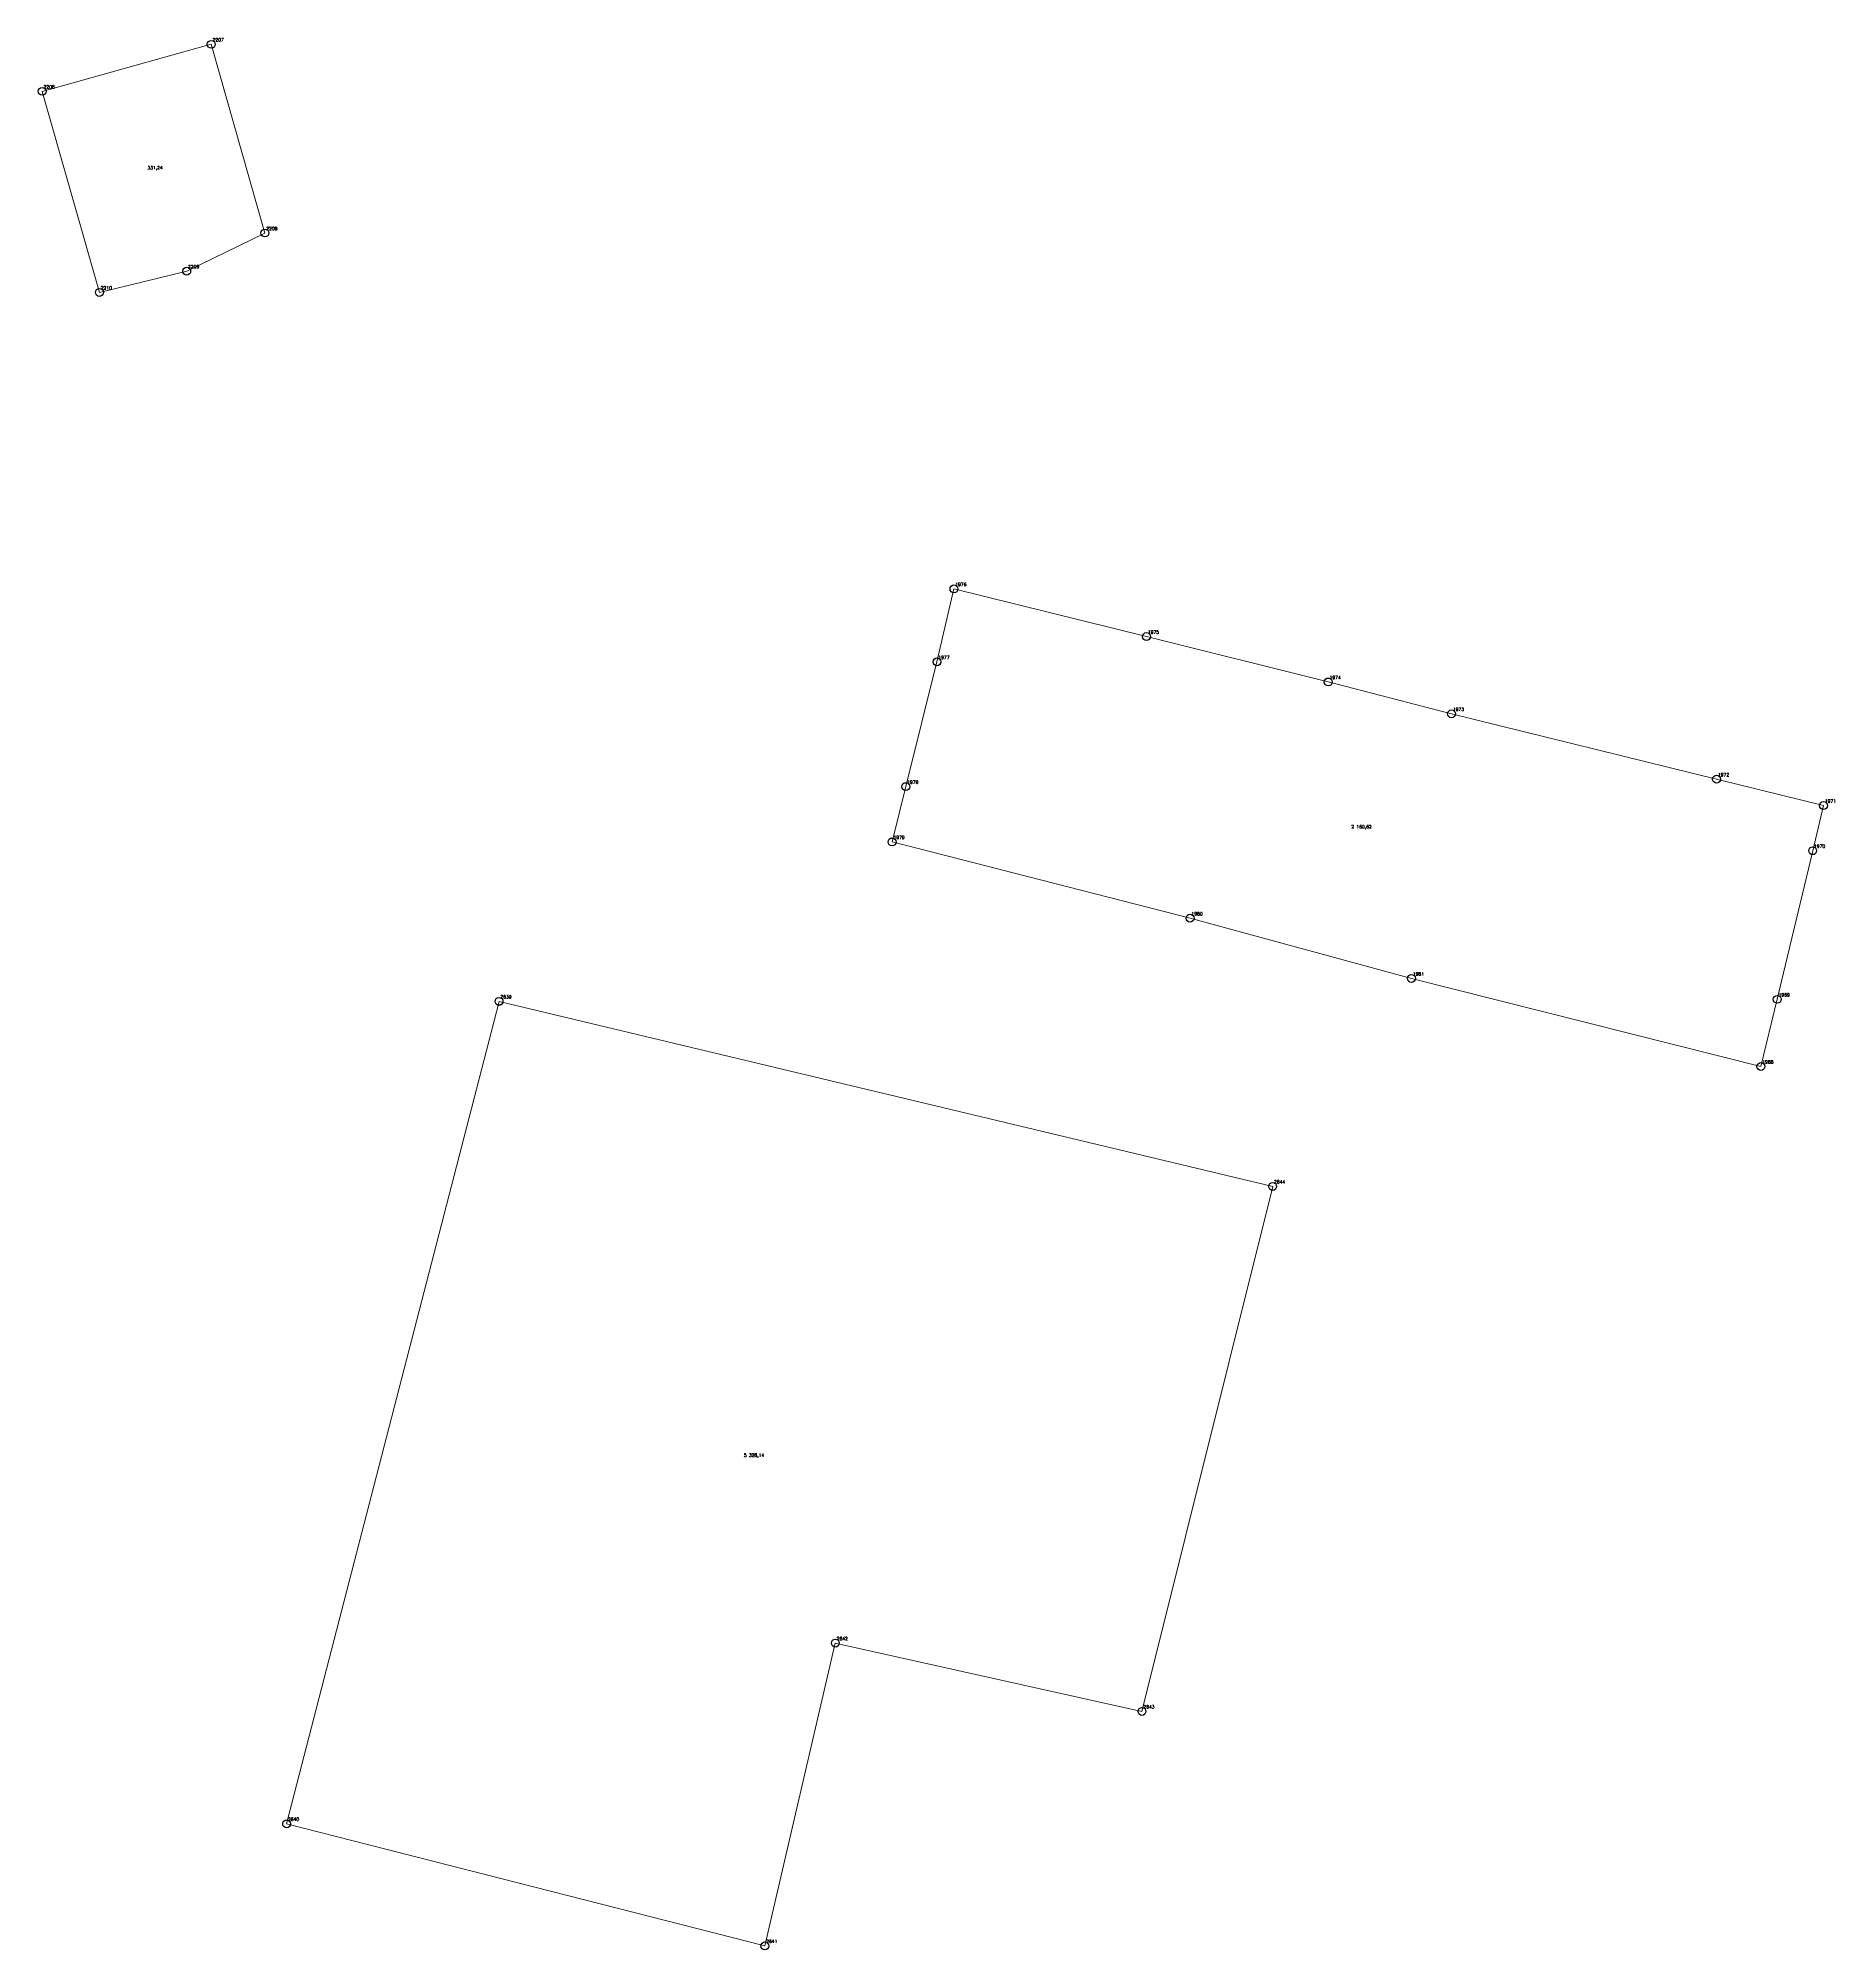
# Model space of a CAD drawing. Extents: x 1391578 to 1399811, y 355675 to 360827.
# Drawn here: x 1395540 to 1395711.4, y 359818.9 to 360001.4 of the extents above; entities that cross this region are included whole.
import ezdxf

# ---------------------------------------------------------------- set-up
doc = ezdxf.new("R2010")
doc.units = 0
doc.header["$PDMODE"] = 33
doc.header["$PDSIZE"] = 0.75
doc.layers.add('6 - утвержденные границы территорий окн', color=7, linetype='Continuous')
doc.styles.get("Standard").update_dxf_attribs({"font": 'simplex.shx'})

msp = doc.modelspace()

# ---------------------------------------------------------------- linework, layer by layer
at = {"layer": '6 - утвержденные границы территорий окн', "color": 7, "lineweight": 20}
for points in [[(1395540.37, 359996.31), (1395556.5, 360000.8), (1395561.62, 359982.79), (1395554.16, 359979.15), (1395545.83, 359977.12), (1395540.37, 359996.31)], [(1395704.35, 359903.24), (1395671.01, 359911.64), (1395649.89, 359917.39), (1395621.46, 359924.67), (1395622.77, 359929.95), (1395625.74, 359941.86), (1395627.36, 359948.82), (1395645.73, 359944.27), (1395663.07, 359939.94), (1395674.83, 359936.9), (1395700.12, 359930.66), (1395710.32, 359928.14), (1395709.29, 359923.83), (1395705.91, 359909.65), (1395704.35, 359903.24)], [(1395583.96, 359909.45), (1395657.77, 359891.79), (1395645.3, 359841.68), (1395616.04, 359848.2), (1395609.32, 359819.3), (1395563.69, 359830.95), (1395583.96, 359909.45)]]:
    msp.add_lwpolyline(points, close=True, dxfattribs=at)
at = {"layer": '6 - утвержденные границы территорий окн'}
for p in [(1395556.5, 360000.8), (1395540.37, 359996.31), (1395561.62, 359982.79), (1395554.16, 359979.15), (1395545.83, 359977.12), (1395627.36, 359948.82), (1395645.73, 359944.27), (1395625.74, 359941.86), (1395663.07, 359939.94), (1395674.83, 359936.9), (1395622.77, 359929.95), (1395700.12, 359930.66), (1395710.32, 359928.14), (1395621.46, 359924.67), (1395709.29, 359923.83), (1395649.89, 359917.39), (1395671.01, 359911.64), (1395583.96, 359909.45), (1395705.91, 359909.65), (1395704.35, 359903.24), (1395657.77, 359891.79), (1395616.04, 359848.2), (1395645.3, 359841.68), (1395563.69, 359830.95), (1395609.32, 359819.3)]:
    msp.add_point(p, dxfattribs=at)

# ---------------------------------------------------------------- texts
at = {"layer": '6 - утвержденные границы территорий окн', "color": 7}
for s, p in [('2207', (1395556.63, 360001.07)), ('2206', (1395540.5, 359996.58)), ('331,24', (1395550.4, 359988.87)), ('2208', (1395561.75, 359983.06)), ('2209', (1395554.29, 359979.42)), ('2210', (1395545.96, 359977.39)), ('1976', (1395627.49, 359949.09)), ('1975', (1395645.86, 359944.54)), ('1977', (1395625.87, 359942.13)), ('1974', (1395663.2, 359940.21)), ('1973', (1395674.96, 359937.17)), ('1978', (1395622.9, 359930.22)), ('1972', (1395700.25, 359930.93)), ('1971', (1395710.45, 359928.41)), ('2 160,62', (1395665.27, 359925.97)), ('1979', (1395621.59, 359924.94)), ('1970', (1395709.42, 359924.1)), ('1980', (1395650.02, 359917.66)), ('1981', (1395671.14, 359911.91)), ('2639', (1395584.09, 359909.73)), ('1969', (1395706.04, 359909.92)), ('1968', (1395704.48, 359903.51)), ('2644', (1395657.9, 359892.07)), ('5 328,14', (1395607.31, 359865.98)), ('2642', (1395616.17, 359848.48)), ('2643', (1395645.43, 359841.96)), ('2640', (1395563.82, 359831.23)), ('2641', (1395609.45, 359819.58))]:
    msp.add_text(s, height=0.311, dxfattribs=at).set_placement(p)

doc.saveas('drawing.dxf')
